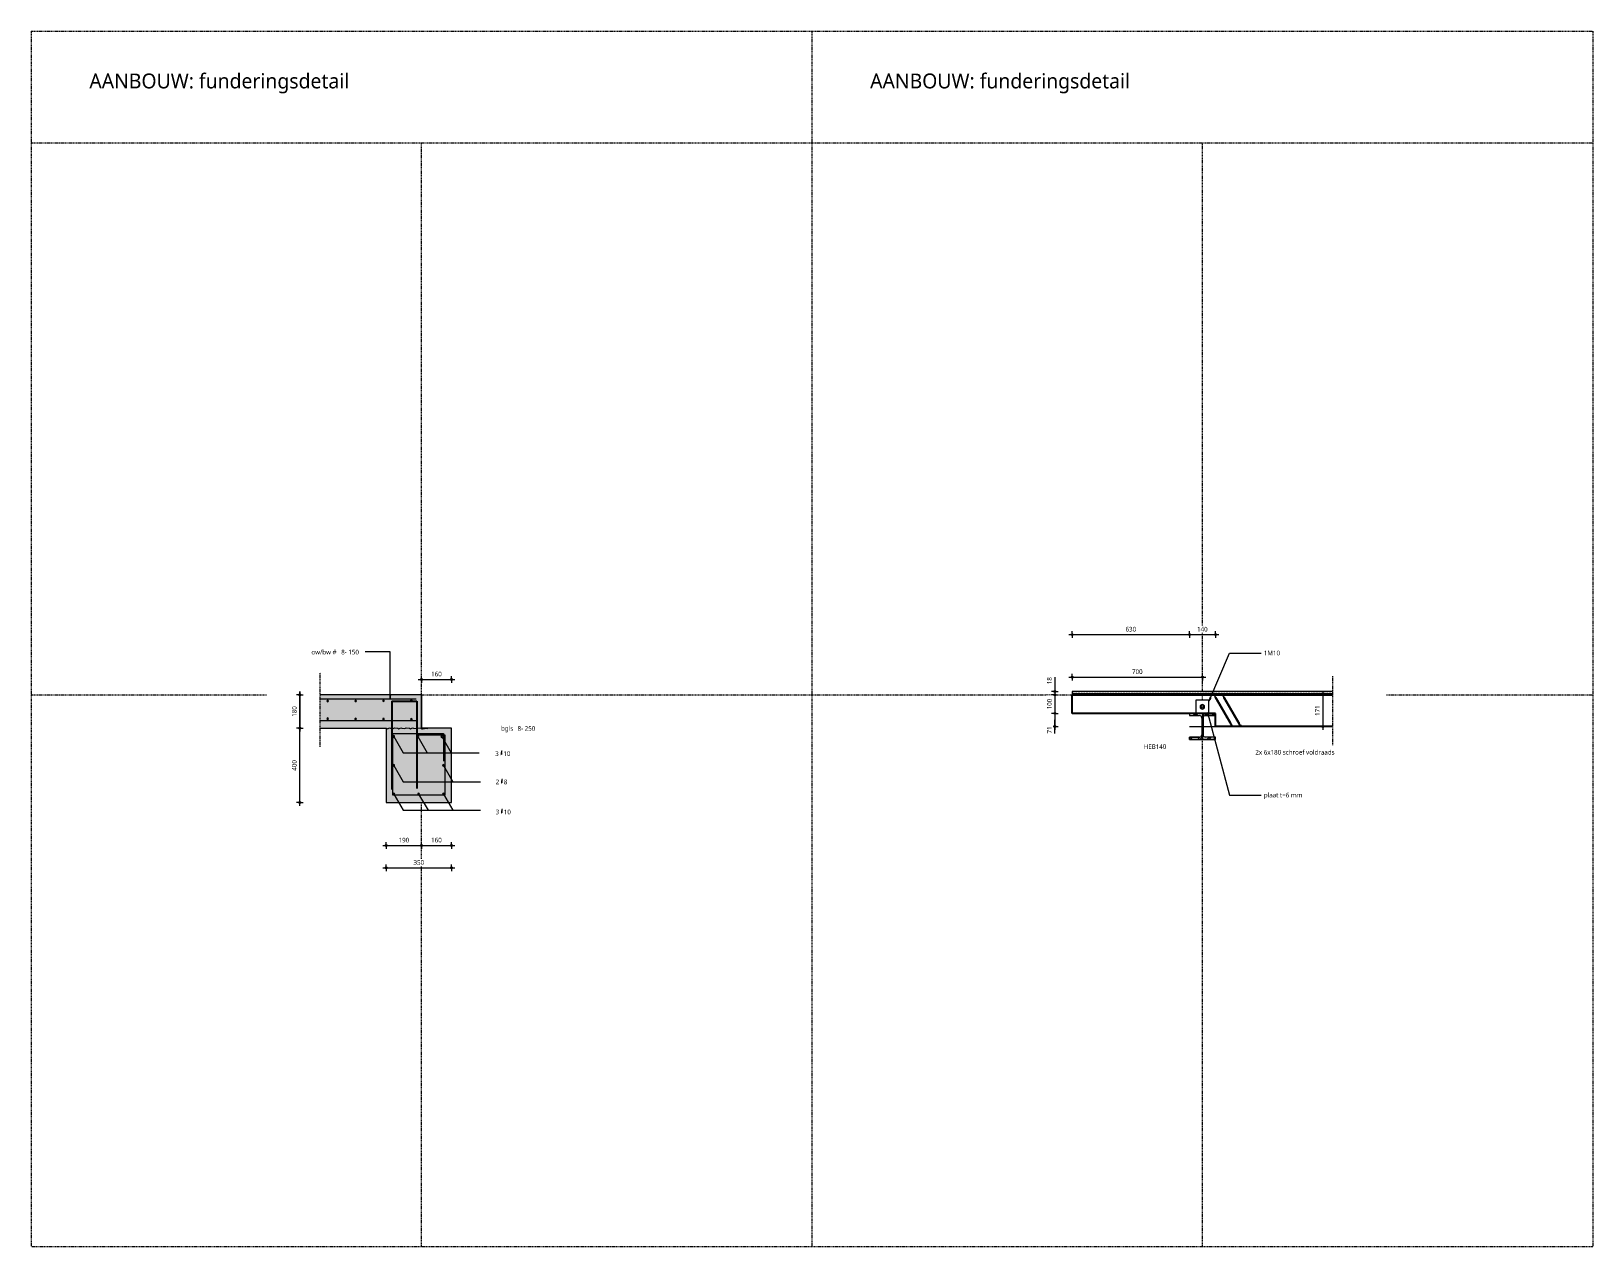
# Model space of a CAD drawing. Header units: millimetres. Extents: x -14163 to 55687, y -143 to 37302.
# Drawn here: x 47287 to 55687, y 7560 to 14100 of the extents above; entities that cross this region are included whole.
import ezdxf

# ---------------------------------------------------------------- set-up
doc = ezdxf.new("R2010")
doc.units = ezdxf.units.MM
doc.linetypes.add('MV_center', pattern=[15, 6, -3, 3, -3])
doc.linetypes.add('MV_hartlijn_staal', pattern=[6.6, 5, -0.8, 0, -0.8])
for name, color, linetype, lineweight in [('A-ANNO-DIMS', 211, 'Continuous', 13), ('A-ANNO-DIMS-10', 211, 'Continuous', 13), ('A-DETL', 90, 'Continuous', 13), ('A-DETL-GENF', 92, 'Continuous', 18), ('A-DETL-IDEN', 3, 'Continuous', 18), ('A-DETL-MEDM', 33, 'Continuous', 18), ('G-ANNO-TEXT', 231, 'Continuous', 13)]:
    doc.layers.add(name, color=color, linetype=linetype, lineweight=lineweight)
doc.styles.add('Segoe UI_3', font='segoeui.ttf', dxfattribs={"height": 25})
doc.styles.add('Segoe UI_5', font='segoeui.ttf', dxfattribs={"height": 80})
doc.dimstyles.new('2_5_mm_1', dxfattribs={"dimscale": 304.8, "dimtxt": 26.184099, "dimasz": 0.032808, "dimexe": 0.059055, "dimexo": 0.0625, "dimgap": 0.029528, "dimtad": 1, "dimdec": 0, "dimzin": 0, "dimdsep": 46, "dimtxsty": 'Segoe UI_3', "dimblk1": 'DOTBLANK', "dimblk2": 'DOTBLANK', "dimsah": 1, "dimcen": 0.09, "dimdle": 0.059055, "dimazin": 0, "dimtfac": 1, "dimtdec": 4, "dimtix": 1, "dimtmove": 1, "dimatfit": 3, "dimfxl": 0.059055, "dimfxlon": 1, "dimtvp": 1, "dimtfill": 1, "dimtolj": 1, "dimtzin": 0, "dimarcsym": 2})
doc.dimstyles.new('2_5_mm_2', dxfattribs={"dimscale": 304.8, "dimtxt": 26.184099, "dimasz": 0.032808, "dimexe": 0.059055, "dimexo": 0.0625, "dimgap": 0.029528, "dimtad": 1, "dimdec": 0, "dimzin": 0, "dimdsep": 46, "dimtxsty": 'Segoe UI_3', "dimblk1": 'DOTBLANK', "dimblk2": 'DOTBLANK', "dimsah": 1, "dimcen": 0.09, "dimdle": 0.059055, "dimazin": 0, "dimtfac": 1, "dimtdec": 4, "dimtix": 1, "dimtmove": 0, "dimatfit": 3, "dimfxl": 0.059055, "dimfxlon": 1, "dimtvp": 1, "dimtfill": 1, "dimtolj": 1, "dimtzin": 0, "dimarcsym": 2})

msp = doc.modelspace()

# ---------------------------------------------------------------- texts
at = {"layer": 'A-DETL-IDEN', "lineweight": 13, "insert": (53271.2, 10263.1), "char_height": 25, "width": 145.907, "attachment_point": 1, "style": 'Segoe UI_3', "bg_fill": 3, "box_fill_scale": 1.25, "bg_fill_color": 9, "bg_fill_true_color": 13158600, "bg_fill_transparency": 0}
msp.add_mtext('HEB140', dxfattribs=at)
at = {"layer": 'G-ANNO-TEXT', "color": 7, "attachment_point": 1}
for s, insert, char_height, width, style in [('AANBOUW: funderingsdetail', (47599.8, 13872.3), 80, 1754.092, 'Segoe UI_5'), ('AANBOUW: funderingsdetail', (51799.8, 13872.3), 80, 1754.092, 'Segoe UI_5'), ('1M10', (53917.5, 10767), 25, 108.228, 'Segoe UI_3'), ('2x 6x180 schroef voldraads ', (53871.9, 10233.1), 25, 519.494, 'Segoe UI_3'), ('plaat t=6 mm', (53917.5, 10002.7), 25, 257.342, 'Segoe UI_3')]:
    msp.add_mtext(s, dxfattribs=dict(at, insert=insert, char_height=char_height, width=width, style=style))

# ---------------------------------------------------------------- blocks, each defined once
blk = doc.blocks.new('28 beugels - rond 8-4424730-Details Constructie')
at = {"layer": 'A-DETL-MEDM'}
for p, q in [((0, 332.1), (272, 332.1)), ((0, 0), (0, 332.1)), ((130, 324.1), (280, 324.1)), ((272, 332.1), (272, 182.1)), ((280, 324.1), (280, 0)), ((280, 0), (0, 0))]:
    blk.add_line(p, q, dxfattribs=at)
blk = doc.blocks.new('28 reeks_staven - Type 1-4438408-Details Constructie')
at = {"layer": 'A-DETL-GENF'}
for points in [[(0, -5), (1.3, -4.8), (2.5, -4.3), (3.5, -3.5), (4.3, -2.5), (4.8, -1.3), (5, 0), (4.8, 1.3), (4.3, 2.5), (3.5, 3.5), (2.5, 4.3), (1.3, 4.8), (0, 5), (-1.3, 4.8), (-2.5, 4.3), (-3.5, 3.5), (-4.3, 2.5), (-4.8, 1.3), (-5, 0), (-4.8, -1.3), (-4.3, -2.5), (-3.5, -3.5), (-2.5, -4.3), (-1.3, -4.8)], [(133.2, -5), (134.5, -4.8), (135.7, -4.3), (136.7, -3.5), (137.5, -2.5), (138, -1.3), (138.2, 0), (138, 1.3), (137.5, 2.5), (136.7, 3.5), (135.7, 4.3), (134.5, 4.8), (133.2, 5), (131.9, 4.8), (130.7, 4.3), (129.7, 3.5), (128.9, 2.5), (128.4, 1.3), (128.2, 0), (128.4, -1.3), (128.9, -2.5), (129.7, -3.5), (130.7, -4.3), (131.9, -4.8)], [(266.4, -5), (267.7, -4.8), (268.9, -4.3), (269.9, -3.5), (270.7, -2.5), (271.2, -1.3), (271.4, 0), (271.2, 1.3), (270.7, 2.5), (269.9, 3.5), (268.9, 4.3), (267.7, 4.8), (266.4, 5), (265.1, 4.8), (263.9, 4.3), (262.9, 3.5), (262.1, 2.5), (261.6, 1.3), (261.4, 0), (261.6, -1.3), (262.1, -2.5), (262.9, -3.5), (263.9, -4.3), (265.1, -4.8)]]:
    blk.add_hatch(color=256, dxfattribs=at).paths.add_polyline_path(points)
for p, q in [((0, 0), (50.7, -87.8)), ((133.2, 0), (183.9, -87.8)), ((266.4, 0), (317.1, -87.8)), ((50.7, -87.8), (466.4, -87.8))]:
    blk.add_line(p, q, dxfattribs=at)
at = {"layer": 'A-DETL-MEDM'}
for centre, start, end in [((0, 0), 360, 180), ((0, 0), 180, 360), ((133.2, 0), 0, 180), ((133.2, 0), 180, 360), ((266.4, 0), 0, 180), ((266.4, 0), 180, 360)]:
    blk.add_arc(centre, 5, start, end, dxfattribs=at)
blk = doc.blocks.new('NLRS_28_DI_net - Type 1-5063355-Details Constructie')
at = {"layer": 'A-DETL-GENF'}
for points in [[(55, 42), (54, 41.9), (53, 41.5), (52.2, 40.8), (51.5, 40), (51.1, 39), (51, 38), (51.1, 37), (51.5, 36), (52.2, 35.2), (53, 34.5), (54, 34.1), (55, 34), (56, 34.1), (57, 34.5), (57.8, 35.2), (58.5, 36), (58.9, 37), (59, 38), (58.9, 39), (58.5, 40), (57.8, 40.8), (57, 41.5), (56, 41.9)], [(205, 43), (204, 42.9), (203, 42.5), (202.2, 41.8), (201.5, 41), (201.1, 40), (201, 39), (201.1, 38), (201.5, 37), (202.2, 36.2), (203, 35.5), (204, 35.1), (205, 35), (206, 35.1), (207, 35.5), (207.8, 36.2), (208.5, 37), (208.9, 38), (209, 39), (208.9, 40), (208.5, 41), (207.8, 41.8), (207, 42.5), (206, 42.9)], [(355, 44), (354, 43.9), (353, 43.5), (352.2, 42.8), (351.5, 42), (351.1, 41), (351, 40), (351.1, 39), (351.5, 38), (352.2, 37.2), (353, 36.5), (354, 36.1), (355, 36), (356, 36.1), (357, 36.5), (357.8, 37.2), (358.5, 38), (358.9, 39), (359, 40), (358.9, 41), (358.5, 42), (357.8, 42.8), (357, 43.5), (356, 43.9)], [(505, 45), (504, 44.9), (503, 44.5), (502.2, 43.8), (501.5, 43), (501.1, 42), (501, 41), (501.1, 40), (501.5, 39), (502.2, 38.2), (503, 37.5), (504, 37.1), (505, 37), (506, 37.1), (507, 37.5), (507.8, 38.2), (508.5, 39), (508.9, 40), (509, 41), (508.9, 42), (508.5, 43), (507.8, 43.8), (507, 44.5), (506, 44.9)]]:
    blk.add_hatch(color=256, dxfattribs=at).paths.add_polyline_path(points)
at = {"layer": 'A-DETL-MEDM'}
blk.add_line((30, 30), (545, 30), dxfattribs=at)
for centre, start, end in [((55, 38), 0, 180), ((55, 38), 180, 360), ((205, 39), 0, 180), ((205, 39), 180, 0), ((355, 40), 0, 180), ((355, 40), 180, 0), ((505, 41), 0, 180), ((505, 41), 180, 0)]:
    blk.add_arc(centre, 4, start, end, dxfattribs=at)
blk = doc.blocks.new('NLRS_28_DI_net - Type 1-5063345-Details Constructie')
at = {"layer": 'A-DETL-GENF'}
for points in [[(55, -34), (54, -34.1), (53, -34.5), (52.2, -35.2), (51.5, -36), (51.1, -37), (51, -38), (51.1, -39), (51.5, -40), (52.2, -40.8), (53, -41.5), (54, -41.9), (55, -42), (56, -41.9), (57, -41.5), (57.8, -40.8), (58.5, -40), (58.9, -39), (59, -38), (58.9, -37), (58.5, -36), (57.8, -35.2), (57, -34.5), (56, -34.1)], [(205, -35), (204, -35.1), (203, -35.5), (202.2, -36.2), (201.5, -37), (201.1, -38), (201, -39), (201.1, -40), (201.5, -41), (202.2, -41.8), (203, -42.5), (204, -42.9), (205, -43), (206, -42.9), (207, -42.5), (207.8, -41.8), (208.5, -41), (208.9, -40), (209, -39), (208.9, -38), (208.5, -37), (207.8, -36.2), (207, -35.5), (206, -35.1)], [(355, -36), (354, -36.1), (353, -36.5), (352.2, -37.2), (351.5, -38), (351.1, -39), (351, -40), (351.1, -41), (351.5, -42), (352.2, -42.8), (353, -43.5), (354, -43.9), (355, -44), (356, -43.9), (357, -43.5), (357.8, -42.8), (358.5, -42), (358.9, -41), (359, -40), (358.9, -39), (358.5, -38), (357.8, -37.2), (357, -36.5), (356, -36.1)], [(505, -37), (504, -37.1), (503, -37.5), (502.2, -38.2), (501.5, -39), (501.1, -40), (501, -41), (501.1, -42), (501.5, -43), (502.2, -43.8), (503, -44.5), (504, -44.9), (505, -45), (506, -44.9), (507, -44.5), (507.8, -43.8), (508.5, -43), (508.9, -42), (509, -41), (508.9, -40), (508.5, -39), (507.8, -38.2), (507, -37.5), (506, -37.1)]]:
    blk.add_hatch(color=256, dxfattribs=at).paths.add_polyline_path(points)
at = {"layer": 'A-DETL-MEDM'}
blk.add_line((30, -30), (545, -30), dxfattribs=at)
for centre, start, end in [((55, -38), 360, 180), ((55, -38), 180, 360), ((205, -39), 360, 180), ((205, -39), 180, 360), ((355, -40), 360, 180), ((355, -40), 180, 360), ((505, -41), 0, 180), ((505, -41), 180, 360)]:
    blk.add_arc(centre, 4, start, end, dxfattribs=at)
blk = doc.blocks.new('28 reeks_staven - Type 1-4440450-Details Constructie')
at = {"layer": 'A-DETL-GENF'}
for points in [[(0, -4), (1, -3.9), (2, -3.5), (2.8, -2.8), (3.5, -2), (3.9, -1), (4, 0), (3.9, 1), (3.5, 2), (2.8, 2.8), (2, 3.5), (1, 3.9), (0, 4), (-1, 3.9), (-2, 3.5), (-2.8, 2.8), (-3.5, 2), (-3.9, 1), (-4, 0), (-3.9, -1), (-3.5, -2), (-2.8, -2.8), (-2, -3.5), (-1, -3.9)], [(266.4, -4), (267.4, -3.9), (268.4, -3.5), (269.2, -2.8), (269.9, -2), (270.3, -1), (270.4, 0), (270.3, 1), (269.9, 2), (269.2, 2.8), (268.4, 3.5), (267.4, 3.9), (266.4, 4), (265.4, 3.9), (264.4, 3.5), (263.6, 2.8), (262.9, 2), (262.5, 1), (262.4, 0), (262.5, -1), (262.9, -2), (263.6, -2.8), (264.4, -3.5), (265.4, -3.9)]]:
    blk.add_hatch(color=256, dxfattribs=at).paths.add_polyline_path(points)
for p, q in [((0, 0), (50.7, -87.8)), ((266.4, 0), (317.1, -87.8)), ((50.7, -87.8), (466.4, -87.8))]:
    blk.add_line(p, q, dxfattribs=at)
at = {"layer": 'A-DETL-MEDM'}
for centre, start, end in [((0, 0), 0, 180), ((266.4, 0), 0, 180), ((266.4, 0), 180, 360), ((0, 0), 180, 360)]:
    blk.add_arc(centre, 4, start, end, dxfattribs=at)
blk = doc.blocks.new('28 reeks_staven - Type 1-4440478-Details Constructie')
at = {"layer": 'A-DETL-GENF'}
for points in [[(0, -5), (1.3, -4.8), (2.5, -4.3), (3.5, -3.5), (4.3, -2.5), (4.8, -1.3), (5, 0), (4.8, 1.3), (4.3, 2.5), (3.5, 3.5), (2.5, 4.3), (1.3, 4.8), (0, 5), (-1.3, 4.8), (-2.5, 4.3), (-3.5, 3.5), (-4.3, 2.5), (-4.8, 1.3), (-5, 0), (-4.8, -1.3), (-4.3, -2.5), (-3.5, -3.5), (-2.5, -4.3), (-1.3, -4.8)], [(129.4, -5), (130.7, -4.8), (131.9, -4.3), (132.9, -3.5), (133.7, -2.5), (134.2, -1.3), (134.4, 0), (134.2, 1.3), (133.7, 2.5), (132.9, 3.5), (131.9, 4.3), (130.7, 4.8), (129.4, 5), (128.1, 4.8), (126.9, 4.3), (125.8, 3.5), (125.1, 2.5), (124.6, 1.3), (124.4, 0), (124.6, -1.3), (125.1, -2.5), (125.8, -3.5), (126.9, -4.3), (128.1, -4.8)], [(258.8, -5), (260.1, -4.8), (261.3, -4.3), (262.3, -3.5), (263.1, -2.5), (263.6, -1.3), (263.8, 0), (263.6, 1.3), (263.1, 2.5), (262.3, 3.5), (261.3, 4.3), (260.1, 4.8), (258.8, 5), (257.5, 4.8), (256.3, 4.3), (255.2, 3.5), (254.4, 2.5), (253.9, 1.3), (253.8, 0), (253.9, -1.3), (254.4, -2.5), (255.2, -3.5), (256.3, -4.3), (257.5, -4.8)]]:
    blk.add_hatch(color=256, dxfattribs=at).paths.add_polyline_path(points)
for p, q in [((0, 0), (50.7, -87.8)), ((129.4, 0), (180, -87.8)), ((258.8, 0), (309.4, -87.8)), ((50.7, -87.8), (458.8, -87.8))]:
    blk.add_line(p, q, dxfattribs=at)
at = {"layer": 'A-DETL-MEDM'}
for centre, start, end in [((0, 0), 0, 180), ((129.4, 0), 0, 180), ((258.8, 0), 0, 180), ((258.8, 0), 180, 360), ((0, 0), 180, 360), ((129.4, 0), 180, 360)]:
    blk.add_arc(centre, 5, start, end, dxfattribs=at)
blk = doc.blocks.new('NLRS_00_DI_maskeer - Type 1-4234382-Details Constructie')
at = {"layer": 'A-DETL-GENF', "linetype": 'MV_center'}
blk.add_line((300, 0), (-100, 0), dxfattribs=at)
blk = doc.blocks.new('28_TAG_DI_wapening - 2_5 omschrijving_diameter_hoh-3658684-Details Constructie')
at = {"layer": 'A-DETL-IDEN'}
for p, q in [((-3.63, -1.31), (-2.23, 1.39)), ((-2.06, 0.84), (-2.97, 0.84)), ((-1.87, 1.21), (-2.78, 1.21))]:
    blk.add_line(p, q, dxfattribs=at)
blk.add_circle((-3.06, -0.22), 0.483, dxfattribs=at)
blk = doc.blocks.new('28_TAG_DI_wapening - 2_5 aantal_diameter-3658683-Details Constructie')
at = {"layer": 'A-DETL-IDEN'}
for p, q in [((-3.63, -1.31), (-2.23, 1.39)), ((-2.06, 0.84), (-2.97, 0.84)), ((-1.87, 1.21), (-2.78, 1.21))]:
    blk.add_line(p, q, dxfattribs=at)
blk.add_circle((-3.06, -0.22), 0.483, dxfattribs=at)
blk = doc.blocks.new('DIMBLOCK372-Details Constructie')
at = {"layer": 'A-ANNO-DIMS-10'}
for p, q in [((48731.1, 10349.9), (48713.1, 10349.9)), ((48731.1, 9931.9), (48731.1, 10349.9)), ((48731.1, 10349.9), (48749.1, 10349.9)), ((48731.1, 9949.9), (48713.1, 9949.9)), ((48731.1, 9949.9), (48749.1, 9949.9))]:
    blk.add_line(p, q, dxfattribs=at)
for centre in [(48731.1, 10349.9), (48731.1, 9949.9)]:
    blk.add_circle(centre, 5, dxfattribs=at)
at = {"layer": 'A-ANNO-DIMS-10', "color": 0, "insert": (48689.5, 10121.3), "char_height": 25, "width": 68.555, "attachment_point": 1, "rotation": 90, "line_spacing_factor": 1.142579, "style": 'Segoe UI_3', "bg_fill": 3, "box_fill_scale": 1.25, "bg_fill_color": 9, "bg_fill_true_color": 13158600, "bg_fill_transparency": 0}
blk.add_mtext('400', dxfattribs=at)
blk = doc.blocks.new('_DotBlank')
at = {"color": 0, "linetype": 'ByBlock', "lineweight": -2}
blk.add_line((-0.5, 0), (-1, 0), dxfattribs=at)
blk.add_circle((0, 0), 0.5, dxfattribs=at)
blk = doc.blocks.new('DIMBLOCK373-Details Constructie')
at = {"layer": 'A-ANNO-DIMS-10'}
for p, q in [((48731.1, 10529.9), (48713.1, 10529.9)), ((48731.1, 10349.9), (48731.1, 10547.9)), ((48731.1, 10529.9), (48749.1, 10529.9)), ((48731.1, 10349.9), (48713.1, 10349.9)), ((48731.1, 10349.9), (48749.1, 10349.9))]:
    blk.add_line(p, q, dxfattribs=at)
for centre in [(48731.1, 10529.9), (48731.1, 10349.9)]:
    blk.add_circle(centre, 5, dxfattribs=at)
at = {"layer": 'A-ANNO-DIMS-10', "color": 0, "insert": (48689.5, 10411.3), "char_height": 25, "width": 68.555, "attachment_point": 1, "rotation": 90, "line_spacing_factor": 1.142579, "style": 'Segoe UI_3', "bg_fill": 3, "box_fill_scale": 1.25, "bg_fill_color": 9, "bg_fill_true_color": 13158600, "bg_fill_transparency": 0}
blk.add_mtext('180', dxfattribs=at)
blk = doc.blocks.new('DIMBLOCK374-Details Constructie')
at = {"layer": 'A-ANNO-DIMS-10'}
for p, q in [((49179, 9598.9), (49565, 9598.9)), ((49197, 9598.9), (49197, 9616.9)), ((49197, 9598.9), (49197, 9580.9)), ((49547, 9598.9), (49547, 9616.9)), ((49547, 9598.9), (49547, 9580.9))]:
    blk.add_line(p, q, dxfattribs=at)
for centre in [(49197, 9598.9), (49547, 9598.9)]:
    blk.add_circle(centre, 5, dxfattribs=at)
at = {"layer": 'A-ANNO-DIMS-10', "color": 0, "insert": (49343.4, 9640.5), "char_height": 25, "width": 68.555, "attachment_point": 1, "line_spacing_factor": 1.142579, "style": 'Segoe UI_3', "bg_fill": 3, "box_fill_scale": 1.25, "bg_fill_color": 9, "bg_fill_true_color": 13158600, "bg_fill_transparency": 0}
blk.add_mtext('350', dxfattribs=at)
blk = doc.blocks.new('DIMBLOCK375-Details Constructie')
at = {"layer": 'A-ANNO-DIMS-10'}
for p, q in [((49369, 10612.4), (49565, 10612.4)), ((49387, 10612.4), (49387, 10630.4)), ((49387, 10612.4), (49387, 10594.4)), ((49547, 10612.4), (49547, 10630.4)), ((49547, 10612.4), (49547, 10594.4))]:
    blk.add_line(p, q, dxfattribs=at)
for centre in [(49387, 10612.4), (49547, 10612.4)]:
    blk.add_circle(centre, 5, dxfattribs=at)
at = {"layer": 'A-ANNO-DIMS-10', "color": 0, "insert": (49438.4, 10654), "char_height": 25, "width": 68.555, "attachment_point": 1, "line_spacing_factor": 1.142579, "style": 'Segoe UI_3', "bg_fill": 3, "box_fill_scale": 1.25, "bg_fill_color": 9, "bg_fill_true_color": 13158600, "bg_fill_transparency": 0}
blk.add_mtext('160', dxfattribs=at)
blk = doc.blocks.new('DIMBLOCK376-Details Constructie')
at = {"layer": 'A-ANNO-DIMS-10'}
for p, q in [((48731.1, 10529.9), (48713.1, 10529.9)), ((48731.1, 10547.9), (48731.1, 10331.9)), ((48731.1, 10529.9), (48749.1, 10529.9)), ((48731.1, 10349.9), (48713.1, 10349.9)), ((48731.1, 10349.9), (48749.1, 10349.9))]:
    blk.add_line(p, q, dxfattribs=at)
for centre in [(48731.1, 10529.9), (48731.1, 10349.9)]:
    blk.add_circle(centre, 5, dxfattribs=at)
at = {"layer": 'A-ANNO-DIMS-10', "color": 0, "insert": (48689.5, 10411.3), "char_height": 25, "width": 68.555, "attachment_point": 1, "rotation": 90, "line_spacing_factor": 1.142579, "style": 'Segoe UI_3', "bg_fill": 3, "box_fill_scale": 1.25, "bg_fill_color": 9, "bg_fill_true_color": 13158600, "bg_fill_transparency": 0}
blk.add_mtext('180', dxfattribs=at)
blk = doc.blocks.new('DIMBLOCK377-Details Constructie')
at = {"layer": 'A-ANNO-DIMS-10'}
for p, q in [((49179, 9718.9), (49387, 9718.9)), ((49197, 9718.9), (49197, 9736.9)), ((49197, 9718.9), (49197, 9700.9)), ((49387, 9718.9), (49387, 9736.9)), ((49387, 9718.9), (49387, 9700.9))]:
    blk.add_line(p, q, dxfattribs=at)
for centre in [(49197, 9718.9), (49387, 9718.9)]:
    blk.add_circle(centre, 5, dxfattribs=at)
at = {"layer": 'A-ANNO-DIMS-10', "color": 0, "insert": (49263.4, 9760.5), "char_height": 25, "width": 68.555, "attachment_point": 1, "line_spacing_factor": 1.142579, "style": 'Segoe UI_3', "bg_fill": 3, "box_fill_scale": 1.25, "bg_fill_color": 9, "bg_fill_true_color": 13158600, "bg_fill_transparency": 0}
blk.add_mtext('190', dxfattribs=at)
blk = doc.blocks.new('DIMBLOCK378-Details Constructie')
at = {"layer": 'A-ANNO-DIMS-10'}
for p, q in [((49387, 9718.9), (49387, 9736.9)), ((49387, 9718.9), (49565, 9718.9)), ((49387, 9718.9), (49387, 9700.9)), ((49547, 9718.9), (49547, 9736.9)), ((49547, 9718.9), (49547, 9700.9))]:
    blk.add_line(p, q, dxfattribs=at)
for centre in [(49387, 9718.9), (49547, 9718.9)]:
    blk.add_circle(centre, 5, dxfattribs=at)
at = {"layer": 'A-ANNO-DIMS-10', "color": 0, "insert": (49438.4, 9760.5), "char_height": 25, "width": 68.555, "attachment_point": 1, "line_spacing_factor": 1.142579, "style": 'Segoe UI_3', "bg_fill": 3, "box_fill_scale": 1.25, "bg_fill_color": 9, "bg_fill_true_color": 13158600, "bg_fill_transparency": 0}
blk.add_mtext('160', dxfattribs=at)
blk = doc.blocks.new('28 Staalprofielen- IPE_HEA_HEB 2d - HEB140-3530668-Details Constructie')
at = {"layer": 'A-DETL-GENF', "lineweight": 13}
h = blk.add_hatch(dxfattribs=at)
h.set_pattern_fill('FP_263', color=256, style=0, pattern_type=2)
h.set_pattern_definition([(45, (-53587.01, -10359.864), (-25.144717, 25.144717), []), (45, (-53587.01, -10321.764), (-25.144717, 25.144717), [])])
h.paths.add_polyline_path([(-70, -70), (70, -70), (70, -58), (15.5, -58), (12.4, -57.6), (9.5, -56.4), (7, -54.5), (5.1, -52), (3.9, -49.1), (3.5, -46), (3.5, 46), (3.9, 49.1), (5.1, 52), (7, 54.5), (9.5, 56.4), (12.4, 57.6), (15.5, 58), (70, 58), (70, 70), (-70, 70), (-70, 58), (-15.5, 58), (-12.4, 57.6), (-9.5, 56.4), (-7, 54.5), (-5.1, 52), (-3.9, 49.1), (-3.5, 46), (-3.5, -46), (-3.9, -49.1), (-5.1, -52), (-7, -54.5), (-9.5, -56.4), (-12.4, -57.6), (-15.5, -58), (-70, -58)])
at = {"layer": 'A-DETL-GENF'}
for p, q in [((70, 70), (-70, 70)), ((-70, 70), (-70, 58)), ((70, 70), (-70, 70)), ((-70, 70), (-70, 58)), ((-70, 58), (-15.5, 58)), ((-70, 58), (-15.5, 58)), ((-70, 0), (70, 0)), ((-3.5, 46), (-3.5, -46)), ((-3.5, 46), (-3.5, -46)), ((3.5, -46), (3.5, 46)), ((3.5, 46), (3.5, -46)), ((15.5, 58), (70, 58)), ((70, 58), (15.5, 58)), ((70, 58), (70, 70)), ((70, 70), (70, 58)), ((-15.5, -58), (-70, -58)), ((-70, -58), (-70, -70)), ((-70, -70), (-70, -58)), ((-70, -58), (-15.5, -58)), ((-70, -70), (70, -70)), ((70, -70), (-70, -70)), ((70, -58), (15.5, -58)), ((70, -58), (15.5, -58)), ((70, -70), (70, -58)), ((70, -70), (70, -58))]:
    blk.add_line(p, q, dxfattribs=at)
at = {"layer": 'A-DETL-GENF', "linetype": 'MV_hartlijn_staal', "lineweight": 13}
blk.add_line((0, 75), (0, -70), dxfattribs=at)
at = {"layer": 'A-DETL-GENF'}
for centre, start, end in [((-15.5, 46), 0, 90), ((-15.5, 46), 360, 90), ((15.5, 46), 90, 180), ((15.5, 46), 90, 180), ((-15.5, -46), 270, 0), ((-15.5, -46), 270, 0), ((15.5, -46), 180, 270), ((15.5, -46), 180, 270)]:
    blk.add_arc(centre, 12, start, end, dxfattribs=at)
blk = doc.blocks.new('28 schroeven 2D - Verzonken schroef 6_0x180-4277858-Details Constructie')
at = {"layer": 'A-DETL-GENF', "lineweight": 5}
for p, q in [((-5.4, 0), (5.4, 0)), ((-2.5, -2.4), (-5.4, 0)), ((5.4, 0), (2.5, -2.4)), ((-5, -0.3), (5, -0.3)), ((3, -9.2), (-3, -10.6)), ((-3, -10.6), (-2.3, -10)), ((3, -11.3), (-3, -12.7)), ((-3, -12.7), (-2.3, -12.1)), ((3, -13.4), (-3, -14.8)), ((-3, -14.8), (-2.3, -14.2)), ((3, -15.5), (-3, -16.9)), ((-3, -16.9), (-2.3, -16.2)), ((3, -17.6), (-3, -19)), ((-3, -19), (-2.3, -18.3)), ((3, -19.6), (-3, -21)), ((-3, -21), (-2.3, -20.4)), ((3, -21.7), (-3, -23.1)), ((-3, -23.1), (-2.3, -22.5)), ((3, -23.8), (-3, -25.2)), ((-3, -25.2), (-2.3, -24.6)), ((3, -25.9), (-3, -27.3)), ((-3, -27.3), (-2.3, -26.6)), ((3, -28), (-3, -29.4)), ((-3, -29.4), (-2.3, -28.7)), ((3, -30), (-3, -31.4)), ((-3, -31.4), (-2.3, -30.8)), ((3, -32.1), (-3, -33.5)), ((-3, -33.5), (-2.3, -32.9)), ((3, -34.2), (-3, -35.6)), ((-3, -35.6), (-2.3, -34.9)), ((3, -36.3), (-3, -37.7)), ((-3, -37.7), (-2.3, -37)), ((3, -38.4), (-3, -39.7)), ((-3, -39.7), (-2.3, -39.1)), ((3, -40.4), (-3, -41.8)), ((-3, -41.8), (-2.3, -41.2)), ((3, -42.5), (-3, -43.9)), ((-3, -43.9), (-2.3, -43.3)), ((3, -44.6), (-3, -46)), ((-3, -46), (-2.3, -45.3)), ((3, -46.7), (-3, -48.1)), ((-3, -48.1), (-2.3, -47.4)), ((3, -48.7), (-3, -50.1)), ((-3, -50.1), (-2.3, -49.5)), ((3, -50.8), (-3, -52.2)), ((-3, -52.2), (-2.3, -51.6)), ((3, -52.9), (-3, -54.3)), ((-3, -54.3), (-2.3, -53.7)), ((3, -55), (-3, -56.4)), ((-3, -56.4), (-2.3, -55.7)), ((3, -57.1), (-3, -58.5)), ((-3, -58.5), (-2.3, -57.8)), ((3, -59.1), (-3, -60.5)), ((-3, -60.5), (-2.3, -59.9)), ((3, -61.2), (-3, -62.6)), ((-3, -62.6), (-2.3, -62)), ((3, -63.3), (-3, -64.7)), ((-3, -64.7), (-2.3, -64.1)), ((3, -65.4), (-3, -66.8)), ((-3, -66.8), (-2.3, -66.1)), ((3, -67.5), (-3, -68.9)), ((-3, -68.9), (-2.3, -68.2)), ((3, -69.5), (-3, -70.9)), ((-3, -70.9), (-2.3, -70.3)), ((3, -71.6), (-3, -73)), ((-3, -73), (-2.3, -72.4)), ((3, -73.7), (-3, -75.1)), ((-3, -75.1), (-2.3, -74.5)), ((3, -75.8), (-3, -77.2)), ((-3, -77.2), (-2.3, -76.5)), ((3, -77.9), (-3, -79.3)), ((-3, -79.3), (-2.3, -78.6)), ((3, -79.9), (-3, -81.3)), ((-3, -81.3), (-2.3, -80.7)), ((3, -82), (-3, -83.4)), ((-3, -83.4), (-2.3, -82.8)), ((-2, -4), (2, -3.3)), ((-2, -3.6), (-2, -175)), ((2, -175), (2, -3.6)), ((2.3, -9.9), (3, -9.2)), ((2.3, -12), (3, -11.3)), ((2.3, -14), (3, -13.4)), ((2.3, -16.1), (3, -15.5)), ((2.3, -18.2), (3, -17.6)), ((2.3, -20.3), (3, -19.6)), ((2.3, -22.4), (3, -21.7)), ((2.3, -24.4), (3, -23.8)), ((2.3, -26.5), (3, -25.9)), ((2.3, -28.6), (3, -28)), ((2.3, -30.7), (3, -30)), ((2.3, -32.8), (3, -32.1)), ((2.3, -34.8), (3, -34.2)), ((2.3, -36.9), (3, -36.3)), ((2.3, -39), (3, -38.4)), ((2.3, -41.1), (3, -40.4)), ((2.3, -43.1), (3, -42.5)), ((2.3, -45.2), (3, -44.6)), ((2.3, -47.3), (3, -46.7)), ((2.3, -49.4), (3, -48.7)), ((2.3, -51.5), (3, -50.8)), ((2.3, -53.5), (3, -52.9)), ((2.3, -55.6), (3, -55)), ((2.3, -57.7), (3, -57.1)), ((2.3, -59.8), (3, -59.1)), ((2.3, -61.9), (3, -61.2)), ((2.3, -63.9), (3, -63.3)), ((2.3, -66), (3, -65.4)), ((2.3, -68.1), (3, -67.5)), ((2.3, -70.2), (3, -69.5)), ((2.3, -72.3), (3, -71.6)), ((2.3, -74.3), (3, -73.7)), ((2.3, -76.4), (3, -75.8)), ((2.3, -78.5), (3, -77.9)), ((2.3, -80.6), (3, -79.9)), ((2.3, -82.7), (3, -82)), ((3, -84.1), (-3, -85.5)), ((-3, -85.5), (-2.3, -84.8)), ((3, -86.2), (-3, -87.6)), ((-3, -87.6), (-2.3, -86.9)), ((3, -88.3), (-3, -89.6)), ((-3, -89.6), (-2.3, -89)), ((3, -90.3), (-3, -91.7)), ((-3, -91.7), (-2.3, -91.1)), ((3, -92.4), (-3, -93.8)), ((-3, -93.8), (-2.3, -93.2)), ((3, -94.5), (-3, -95.9)), ((-3, -95.9), (-2.3, -95.2)), ((3, -96.6), (-3, -98)), ((-3, -98), (-2.3, -97.3)), ((3, -98.6), (-3, -100)), ((-3, -100), (-2.3, -99.4)), ((3, -100.7), (-3, -102.1)), ((-3, -102.1), (-2.3, -101.5)), ((3, -102.8), (-3, -104.2)), ((-3, -104.2), (-2.3, -103.6)), ((3, -104.9), (-3, -106.3)), ((-3, -106.3), (-2.3, -105.6)), ((3, -107), (-3, -108.4)), ((-3, -108.4), (-2.3, -107.7)), ((3, -109), (-3, -110.4)), ((-3, -110.4), (-2.3, -109.8)), ((3, -111.1), (-3, -112.5)), ((-3, -112.5), (-2.3, -111.9)), ((3, -113.2), (-3, -114.6)), ((-3, -114.6), (-2.3, -114)), ((3, -115.3), (-3, -116.7)), ((-3, -116.7), (-2.3, -116)), ((3, -117.4), (-3, -118.8)), ((-3, -118.8), (-2.3, -118.1)), ((3, -119.4), (-3, -120.8)), ((-3, -120.8), (-2.3, -120.2)), ((3, -121.5), (-3, -122.9)), ((-3, -122.9), (-2.3, -122.3)), ((3, -123.6), (-3, -125)), ((-3, -125), (-2.3, -124.4)), ((3, -125.7), (-3, -127.1)), ((-3, -127.1), (-2.3, -126.4)), ((3, -127.8), (-3, -129.2)), ((-3, -129.2), (-2.3, -128.5)), ((3, -129.8), (-3, -131.2)), ((-3, -131.2), (-2.3, -130.6)), ((3, -131.9), (-3, -133.3)), ((-3, -133.3), (-2.3, -132.7)), ((3, -134), (-3, -135.4)), ((-3, -135.4), (-2.3, -134.7)), ((3, -136.1), (-3, -137.5)), ((-3, -137.5), (-2.3, -136.8)), ((3, -138.2), (-3, -139.5)), ((-3, -139.5), (-2.3, -138.9)), ((3, -140.2), (-3, -141.6)), ((-3, -141.6), (-2.3, -141)), ((3, -142.3), (-3, -143.7)), ((-3, -143.7), (-2.3, -143.1)), ((3, -144.4), (-3, -145.8)), ((-3, -145.8), (-2.3, -145.1)), ((3, -146.5), (-3, -147.9)), ((-3, -147.9), (-2.3, -147.2)), ((3, -148.5), (-3, -149.9)), ((-3, -149.9), (-2.3, -149.3)), ((3, -150.6), (-3, -152)), ((-3, -152), (-2.3, -151.4)), ((3, -152.7), (-3, -154.1)), ((-3, -154.1), (-2.3, -153.5)), ((3, -154.8), (-3, -156.2)), ((-3, -156.2), (-2.3, -155.5)), ((3, -156.9), (-3, -158.3)), ((-3, -158.3), (-2.3, -157.6)), ((3, -158.9), (-3, -160.3)), ((-3, -160.3), (-2.3, -159.7)), ((3, -161), (-3, -162.4)), ((-3, -162.4), (-2.3, -161.8)), ((3, -163.1), (-3, -164.5)), ((-3, -164.5), (-2.3, -163.9)), ((3, -165.2), (-3, -166.6)), ((-3, -166.6), (-2.3, -165.9)), ((3, -167.3), (-3, -168.7)), ((2.3, -84.7), (3, -84.1)), ((2.3, -86.8), (3, -86.2)), ((2.3, -88.9), (3, -88.3)), ((2.3, -91), (3, -90.3)), ((2.3, -93), (3, -92.4)), ((2.3, -95.1), (3, -94.5)), ((2.3, -97.2), (3, -96.6)), ((2.3, -99.3), (3, -98.6)), ((2.3, -101.4), (3, -100.7)), ((2.3, -103.4), (3, -102.8)), ((2.3, -105.5), (3, -104.9)), ((2.3, -107.6), (3, -107)), ((2.3, -109.7), (3, -109)), ((2.3, -111.8), (3, -111.1)), ((2.3, -113.8), (3, -113.2)), ((2.3, -115.9), (3, -115.3)), ((2.3, -118), (3, -117.4)), ((2.3, -120.1), (3, -119.4)), ((2.3, -122.2), (3, -121.5)), ((2.3, -124.2), (3, -123.6)), ((2.3, -126.3), (3, -125.7)), ((2.3, -128.4), (3, -127.8)), ((2.3, -130.5), (3, -129.8)), ((2.3, -132.6), (3, -131.9)), ((2.3, -134.6), (3, -134)), ((2.3, -136.7), (3, -136.1)), ((2.3, -138.8), (3, -138.2)), ((2.3, -140.9), (3, -140.2)), ((2.3, -142.9), (3, -142.3)), ((2.3, -145), (3, -144.4)), ((2.3, -147.1), (3, -146.5)), ((2.3, -149.2), (3, -148.5)), ((2.3, -151.3), (3, -150.6)), ((2.3, -153.3), (3, -152.7)), ((2.3, -155.4), (3, -154.8)), ((2.3, -157.5), (3, -156.9)), ((2.3, -159.6), (3, -158.9)), ((2.3, -161.7), (3, -161)), ((2.3, -163.7), (3, -163.1)), ((2.3, -165.8), (3, -165.2)), ((2.3, -167.9), (3, -167.3)), ((-3, -168.7), (-2.3, -168)), ((3, -169.3), (-3, -170.7)), ((-3, -170.7), (-2.3, -170.1)), ((3, -171.4), (-3, -172.8)), ((-3, -172.8), (-2.3, -172.2)), ((3, -173.5), (-3, -174.9)), ((-3, -174.9), (-2.3, -174.3)), ((2.3, -175.6), (-2.3, -176.7)), ((-2.3, -176.7), (-1.5, -176)), ((-2, -175), (0, -180)), ((1.5, -178), (-1.5, -178.7)), ((-1.5, -178.7), (-0.8, -178.1)), ((0, -180), (2, -175)), ((0.8, -178.6), (1.5, -178)), ((1.5, -176.2), (2.3, -175.6)), ((2.3, -170), (3, -169.3)), ((2.3, -172.1), (3, -171.4)), ((2.3, -174.1), (3, -173.5))]:
    blk.add_line(p, q, dxfattribs=at)
at = {"layer": 'A-DETL-GENF'}
for p, q in [((-2, -3.6), (-2, 0)), ((2, -3.6), (2, 0))]:
    blk.add_line(p, q, dxfattribs=at)
at = {"layer": 'A-DETL-GENF', "linetype": 'MV_hartlijn_staal', "lineweight": 13}
blk.add_line((0, 9.1), (0, -185.9), dxfattribs=at)
at = {"layer": 'A-DETL-GENF', "lineweight": 5}
for centre, start, end in [((-3.5, -3.6), 360, 50), ((3.5, -3.6), 130, 180)]:
    blk.add_arc(centre, 1.5, start, end, dxfattribs=at)
for points in [[(-3, -10.6), (-2.2, -11), (2.3, -9.9)], [(-3, -12.7), (-2.2, -13.1), (2.3, -12)], [(-3, -14.8), (-2.2, -15.1), (2.3, -14)], [(-3, -16.9), (-2.2, -17.2), (2.3, -16.1)], [(-3, -19), (-2.2, -19.3), (2.3, -18.2)], [(-3, -21), (-2.2, -21.4), (2.3, -20.3)], [(-3, -23.1), (-2.2, -23.5), (2.3, -22.4)], [(-3, -25.2), (-2.2, -25.5), (2.3, -24.4)], [(-3, -27.3), (-2.2, -27.6), (2.3, -26.5)], [(-3, -29.4), (-2.2, -29.7), (2.3, -28.6)], [(-3, -31.4), (-2.2, -31.8), (2.3, -30.7)], [(-3, -33.5), (-2.2, -33.9), (2.3, -32.8)], [(-3, -35.6), (-2.2, -35.9), (2.3, -34.8)], [(-3, -37.7), (-2.2, -38), (2.3, -36.9)], [(-3, -39.7), (-2.2, -40.1), (2.3, -39)], [(-3, -41.8), (-2.2, -42.2), (2.3, -41.1)], [(-3, -43.9), (-2.2, -44.3), (2.3, -43.1)], [(-3, -46), (-2.2, -46.3), (2.3, -45.2)], [(-3, -48.1), (-2.2, -48.4), (2.3, -47.3)], [(-3, -50.1), (-2.2, -50.5), (2.3, -49.4)], [(-3, -52.2), (-2.2, -52.6), (2.3, -51.5)], [(-3, -54.3), (-2.2, -54.6), (2.3, -53.5)], [(-3, -56.4), (-2.2, -56.7), (2.3, -55.6)], [(-3, -58.5), (-2.2, -58.8), (2.3, -57.7)], [(-3, -60.5), (-2.2, -60.9), (2.3, -59.8)], [(-3, -62.6), (-2.2, -63), (2.3, -61.9)], [(-3, -64.7), (-2.2, -65), (2.3, -63.9)], [(-3, -66.8), (-2.2, -67.1), (2.3, -66)], [(-3, -68.9), (-2.2, -69.2), (2.3, -68.1)], [(-3, -70.9), (-2.2, -71.3), (2.3, -70.2)], [(-3, -73), (-2.2, -73.4), (2.3, -72.3)], [(-3, -75.1), (-2.2, -75.4), (2.3, -74.3)], [(-3, -77.2), (-2.2, -77.5), (2.3, -76.4)], [(-3, -79.3), (-2.2, -79.6), (2.3, -78.5)], [(-3, -81.3), (-2.2, -81.7), (2.3, -80.6)], [(-3, -83.4), (-2.2, -83.8), (2.3, -82.7)], [(-2.3, -10), (2.7, -8.9), (3, -9.2)], [(-2.3, -12.1), (2.7, -11), (3, -11.3)], [(-2.3, -14.2), (2.7, -13.1), (3, -13.4)], [(-2.3, -16.2), (2.7, -15.1), (3, -15.5)], [(-2.3, -18.3), (2.7, -17.2), (3, -17.6)], [(-2.3, -20.4), (2.7, -19.3), (3, -19.6)], [(-2.3, -22.5), (2.7, -21.4), (3, -21.7)], [(-2.3, -24.6), (2.7, -23.5), (3, -23.8)], [(-2.3, -26.6), (2.7, -25.5), (3, -25.9)], [(-2.3, -28.7), (2.7, -27.6), (3, -28)], [(-2.3, -30.8), (2.7, -29.7), (3, -30)], [(-2.3, -32.9), (2.7, -31.8), (3, -32.1)], [(-2.3, -34.9), (2.7, -33.9), (3, -34.2)], [(-2.3, -37), (2.7, -35.9), (3, -36.3)], [(-2.3, -39.1), (2.7, -38), (3, -38.4)], [(-2.3, -41.2), (2.7, -40.1), (3, -40.4)], [(-2.3, -43.3), (2.7, -42.2), (3, -42.5)], [(-2.3, -45.3), (2.7, -44.3), (3, -44.6)], [(-2.3, -47.4), (2.7, -46.3), (3, -46.7)], [(-2.3, -49.5), (2.7, -48.4), (3, -48.7)], [(-2.3, -51.6), (2.7, -50.5), (3, -50.8)], [(-2.3, -53.7), (2.7, -52.6), (3, -52.9)], [(-2.3, -55.7), (2.7, -54.6), (3, -55)], [(-2.3, -57.8), (2.7, -56.7), (3, -57.1)], [(-2.3, -59.9), (2.7, -58.8), (3, -59.1)], [(-2.3, -62), (2.7, -60.9), (3, -61.2)], [(-2.3, -64.1), (2.7, -63), (3, -63.3)], [(-2.3, -66.1), (2.7, -65), (3, -65.4)], [(-2.3, -68.2), (2.7, -67.1), (3, -67.5)], [(-2.3, -70.3), (2.7, -69.2), (3, -69.5)], [(-2.3, -72.4), (2.7, -71.3), (3, -71.6)], [(-2.3, -74.5), (2.7, -73.4), (3, -73.7)], [(-2.3, -76.5), (2.7, -75.4), (3, -75.8)], [(-2.3, -78.6), (2.7, -77.5), (3, -77.9)], [(-2.3, -80.7), (2.7, -79.6), (3, -79.9)], [(-2.3, -82.8), (2.7, -81.7), (3, -82)], [(-3, -85.5), (-2.2, -85.8), (2.3, -84.7)], [(-3, -87.6), (-2.2, -87.9), (2.3, -86.8)], [(-3, -89.6), (-2.2, -90), (2.3, -88.9)], [(-3, -91.7), (-2.2, -92.1), (2.3, -91)], [(-3, -93.8), (-2.2, -94.2), (2.3, -93)], [(-3, -95.9), (-2.2, -96.2), (2.3, -95.1)], [(-3, -98), (-2.2, -98.3), (2.3, -97.2)], [(-3, -100), (-2.2, -100.4), (2.3, -99.3)], [(-3, -102.1), (-2.2, -102.5), (2.3, -101.4)], [(-3, -104.2), (-2.2, -104.5), (2.3, -103.4)], [(-3, -106.3), (-2.2, -106.6), (2.3, -105.5)], [(-3, -108.4), (-2.2, -108.7), (2.3, -107.6)], [(-3, -110.4), (-2.2, -110.8), (2.3, -109.7)], [(-3, -112.5), (-2.2, -112.9), (2.3, -111.8)], [(-3, -114.6), (-2.2, -114.9), (2.3, -113.8)], [(-3, -116.7), (-2.2, -117), (2.3, -115.9)], [(-3, -118.8), (-2.2, -119.1), (2.3, -118)], [(-3, -120.8), (-2.2, -121.2), (2.3, -120.1)], [(-3, -122.9), (-2.2, -123.3), (2.3, -122.2)], [(-3, -125), (-2.2, -125.3), (2.3, -124.2)], [(-3, -127.1), (-2.2, -127.4), (2.3, -126.3)], [(-3, -129.2), (-2.2, -129.5), (2.3, -128.4)], [(-3, -131.2), (-2.2, -131.6), (2.3, -130.5)], [(-3, -133.3), (-2.2, -133.7), (2.3, -132.6)], [(-3, -135.4), (-2.2, -135.7), (2.3, -134.6)], [(-3, -137.5), (-2.2, -137.8), (2.3, -136.7)], [(-3, -139.5), (-2.2, -139.9), (2.3, -138.8)], [(-3, -141.6), (-2.2, -142), (2.3, -140.9)], [(-3, -143.7), (-2.2, -144.1), (2.3, -142.9)], [(-3, -145.8), (-2.2, -146.1), (2.3, -145)], [(-3, -147.9), (-2.2, -148.2), (2.3, -147.1)], [(-3, -149.9), (-2.2, -150.3), (2.3, -149.2)], [(-3, -152), (-2.2, -152.4), (2.3, -151.3)], [(-3, -154.1), (-2.2, -154.4), (2.3, -153.3)], [(-3, -156.2), (-2.2, -156.5), (2.3, -155.4)], [(-3, -158.3), (-2.2, -158.6), (2.3, -157.5)], [(-3, -160.3), (-2.2, -160.7), (2.3, -159.6)], [(-3, -162.4), (-2.2, -162.8), (2.3, -161.7)], [(-3, -164.5), (-2.2, -164.8), (2.3, -163.7)], [(-3, -166.6), (-2.2, -166.9), (2.3, -165.8)], [(-3, -168.7), (-2.2, -169), (2.3, -167.9)], [(-2.3, -84.8), (2.7, -83.8), (3, -84.1)], [(-2.3, -86.9), (2.7, -85.8), (3, -86.2)], [(-2.3, -89), (2.7, -87.9), (3, -88.3)], [(-2.3, -91.1), (2.7, -90), (3, -90.3)], [(-2.3, -93.2), (2.7, -92.1), (3, -92.4)], [(-2.3, -95.2), (2.7, -94.2), (3, -94.5)], [(-2.3, -97.3), (2.7, -96.2), (3, -96.6)], [(-2.3, -99.4), (2.7, -98.3), (3, -98.6)], [(-2.3, -101.5), (2.7, -100.4), (3, -100.7)], [(-2.3, -103.6), (2.7, -102.5), (3, -102.8)], [(-2.3, -105.6), (2.7, -104.5), (3, -104.9)], [(-2.3, -107.7), (2.7, -106.6), (3, -107)], [(-2.3, -109.8), (2.7, -108.7), (3, -109)], [(-2.3, -111.9), (2.7, -110.8), (3, -111.1)], [(-2.3, -114), (2.7, -112.9), (3, -113.2)], [(-2.3, -116), (2.7, -114.9), (3, -115.3)], [(-2.3, -118.1), (2.7, -117), (3, -117.4)], [(-2.3, -120.2), (2.7, -119.1), (3, -119.4)], [(-2.3, -122.3), (2.7, -121.2), (3, -121.5)], [(-2.3, -124.4), (2.7, -123.3), (3, -123.6)], [(-2.3, -126.4), (2.7, -125.3), (3, -125.7)], [(-2.3, -128.5), (2.7, -127.4), (3, -127.8)], [(-2.3, -130.6), (2.7, -129.5), (3, -129.8)], [(-2.3, -132.7), (2.7, -131.6), (3, -131.9)], [(-2.3, -134.7), (2.7, -133.7), (3, -134)], [(-2.3, -136.8), (2.7, -135.7), (3, -136.1)], [(-2.3, -138.9), (2.7, -137.8), (3, -138.2)], [(-2.3, -141), (2.7, -139.9), (3, -140.2)], [(-2.3, -143.1), (2.7, -142), (3, -142.3)], [(-2.3, -145.1), (2.7, -144.1), (3, -144.4)], [(-2.3, -147.2), (2.7, -146.1), (3, -146.5)], [(-2.3, -149.3), (2.7, -148.2), (3, -148.5)], [(-2.3, -151.4), (2.7, -150.3), (3, -150.6)], [(-2.3, -153.5), (2.7, -152.4), (3, -152.7)], [(-2.3, -155.5), (2.7, -154.4), (3, -154.8)], [(-2.3, -157.6), (2.7, -156.5), (3, -156.9)], [(-2.3, -159.7), (2.7, -158.6), (3, -158.9)], [(-2.3, -161.8), (2.7, -160.7), (3, -161)], [(-2.3, -163.9), (2.7, -162.8), (3, -163.1)], [(-2.3, -165.9), (2.7, -164.8), (3, -165.2)], [(-2.3, -168), (2.7, -166.9), (3, -167.3)], [(-3, -170.7), (-2.2, -171.1), (2.3, -170)], [(-3, -172.8), (-2.2, -173.2), (2.3, -172.1)], [(-3, -174.9), (-2.2, -175.2), (2.3, -174.1)], [(-2.3, -170.1), (2.7, -169), (3, -169.3)], [(-2.3, -172.2), (2.7, -171.1), (3, -171.4)], [(-2.3, -174.3), (2.7, -173.2), (3, -173.5)], [(-2.3, -176.7), (-1.7, -176.9), (1.5, -176.2)], [(-1.5, -176), (2, -175.4), (2.3, -175.6)], [(-1.5, -178.7), (-1.2, -178.9), (0.8, -178.6)], [(-0.8, -178.1), (1.4, -177.8), (1.5, -178)]]:
    blk.add_open_spline(points, degree=2, dxfattribs=at)
blk = doc.blocks.new('00 moer a e - M12-712628-Details Constructie')
at = {"layer": 'A-DETL-GENF'}
for p, q in [((0, 10.5), (-9.1, 5.2)), ((0, 10.5), (-9.1, 5.2)), ((-9.1, 5.2), (-9.1, -5.3)), ((-9.1, 5.2), (-9.1, -5.3)), ((9.1, 5.2), (0, 10.5)), ((9.1, 5.2), (0, 10.5)), ((9.1, -5.3), (9.1, 5.2)), ((9.1, -5.3), (9.1, 5.2)), ((-9.1, -5.3), (0, -10.5)), ((-9.1, -5.3), (0, -10.5)), ((0, -10.5), (9.1, -5.3)), ((0, -10.5), (9.1, -5.3))]:
    blk.add_line(p, q, dxfattribs=at)
blk.add_circle((0, 0), 6, dxfattribs=at)
for start, end in [(360, 180), (180, 360)]:
    blk.add_arc((0, 0), 12, start, end, dxfattribs=at)
blk = doc.blocks.new('NLRS_00_DI_maskeer - Type 1-4234390-Details Constructie')
at = {"layer": 'A-DETL-GENF', "linetype": 'MV_center'}
blk.add_line((271, 0), (-100, 0), dxfattribs=at)
blk = doc.blocks.new('DIMBLOCK379-Details Constructie')
at = {"layer": 'A-ANNO-DIMS-10'}
for p, q in [((52869, 10625), (53605, 10625)), ((52887, 10625), (52887, 10643)), ((52887, 10625), (52887, 10607)), ((53587, 10625), (53587, 10643)), ((53587, 10625), (53587, 10607))]:
    blk.add_line(p, q, dxfattribs=at)
for centre in [(52887, 10625), (53587, 10625)]:
    blk.add_circle(centre, 5, dxfattribs=at)
at = {"layer": 'A-ANNO-DIMS-10', "color": 0, "insert": (53208.4, 10666.6), "char_height": 25, "width": 68.555, "attachment_point": 1, "line_spacing_factor": 1.142579, "style": 'Segoe UI_3', "bg_fill": 3, "box_fill_scale": 1.25, "bg_fill_color": 9, "bg_fill_true_color": 13158600, "bg_fill_transparency": 0}
blk.add_mtext('700', dxfattribs=at)
blk = doc.blocks.new('DIMBLOCK380-Details Constructie')
at = {"layer": 'A-ANNO-DIMS-10'}
for p, q in [((52793.2, 10624.7), (52793.2, 10566.6)), ((52793.2, 10547.9), (52775.2, 10547.9)), ((52793.2, 10529.9), (52775.2, 10529.9)), ((52793.2, 10566.6), (52793.2, 10538.9)), ((52793.2, 10565.9), (52793.2, 10529.9)), ((52793.2, 10547.9), (52811.2, 10547.9)), ((52793.2, 10529.9), (52811.2, 10529.9))]:
    blk.add_line(p, q, dxfattribs=at)
for centre in [(52793.2, 10547.9), (52793.2, 10529.9)]:
    blk.add_circle(centre, 5, dxfattribs=at)
at = {"layer": 'A-ANNO-DIMS-10', "color": 0, "insert": (52751.6, 10586.6), "char_height": 25, "width": 45.703, "attachment_point": 1, "rotation": 90, "line_spacing_factor": 1.142579, "style": 'Segoe UI_3', "bg_fill": 3, "box_fill_scale": 1.25, "bg_fill_color": 9, "bg_fill_true_color": 13158600, "bg_fill_transparency": 0}
blk.add_mtext('18', dxfattribs=at)
blk = doc.blocks.new('DIMBLOCK381-Details Constructie')
at = {"layer": 'A-ANNO-DIMS-10'}
for p, q in [((52793.2, 10529.9), (52775.2, 10529.9)), ((52793.2, 10529.9), (52793.2, 10429.9)), ((52793.2, 10529.9), (52811.2, 10529.9)), ((52793.2, 10429.9), (52775.2, 10429.9)), ((52793.2, 10429.9), (52811.2, 10429.9))]:
    blk.add_line(p, q, dxfattribs=at)
for centre in [(52793.2, 10529.9), (52793.2, 10429.9)]:
    blk.add_circle(centre, 5, dxfattribs=at)
at = {"layer": 'A-ANNO-DIMS-10', "color": 0, "insert": (52751.6, 10451.3), "char_height": 25, "width": 68.555, "attachment_point": 1, "rotation": 90, "line_spacing_factor": 1.142579, "style": 'Segoe UI_3', "bg_fill": 3, "box_fill_scale": 1.25, "bg_fill_color": 9, "bg_fill_true_color": 13158600, "bg_fill_transparency": 0}
blk.add_mtext('100', dxfattribs=at)
blk = doc.blocks.new('DIMBLOCK382-Details Constructie')
at = {"layer": 'A-ANNO-DIMS-10'}
for p, q in [((52793.2, 10429.9), (52775.2, 10429.9)), ((52793.2, 10429.9), (52793.2, 10340.9)), ((52793.2, 10429.9), (52811.2, 10429.9)), ((52793.2, 10358.9), (52775.2, 10358.9)), ((52793.2, 10379.8), (52793.2, 10394.4)), ((52793.2, 10321.7), (52793.2, 10379.8)), ((52793.2, 10358.9), (52811.2, 10358.9))]:
    blk.add_line(p, q, dxfattribs=at)
for centre in [(52793.2, 10429.9), (52793.2, 10358.9)]:
    blk.add_circle(centre, 5, dxfattribs=at)
at = {"layer": 'A-ANNO-DIMS-10', "color": 0, "insert": (52751.6, 10321.7), "char_height": 25, "width": 45.703, "attachment_point": 1, "rotation": 90, "line_spacing_factor": 1.142579, "style": 'Segoe UI_3', "bg_fill": 3, "box_fill_scale": 1.25, "bg_fill_color": 9, "bg_fill_true_color": 13158600, "bg_fill_transparency": 0}
blk.add_mtext('71', dxfattribs=at)
blk = doc.blocks.new('DIMBLOCK383-Details Constructie')
at = {"layer": 'A-ANNO-DIMS-10'}
for p, q in [((54235, 10529.9), (54217, 10529.9)), ((54235, 10547.9), (54235, 10340.9)), ((54235, 10529.9), (54253, 10529.9)), ((54235, 10358.9), (54217, 10358.9)), ((54235, 10358.9), (54253, 10358.9))]:
    blk.add_line(p, q, dxfattribs=at)
for centre in [(54235, 10529.9), (54235, 10358.9)]:
    blk.add_circle(centre, 5, dxfattribs=at)
at = {"layer": 'A-ANNO-DIMS-10', "color": 0, "insert": (54193.4, 10415.8), "char_height": 25, "width": 68.555, "attachment_point": 1, "rotation": 90, "line_spacing_factor": 1.142579, "style": 'Segoe UI_3', "bg_fill": 3, "box_fill_scale": 1.25, "bg_fill_color": 9, "bg_fill_true_color": 13158600, "bg_fill_transparency": 0}
blk.add_mtext('171', dxfattribs=at)
blk = doc.blocks.new('DIMBLOCK384-Details Constructie')
at = {"layer": 'A-ANNO-DIMS-10'}
for p, q in [((52869, 10853.5), (53517, 10853.5)), ((52887, 10853.5), (52887, 10871.5)), ((52887, 10853.5), (52887, 10835.5)), ((53517, 10853.5), (53517, 10871.5)), ((53517, 10853.5), (53517, 10835.5))]:
    blk.add_line(p, q, dxfattribs=at)
for centre in [(52887, 10853.5), (53517, 10853.5)]:
    blk.add_circle(centre, 5, dxfattribs=at)
at = {"layer": 'A-ANNO-DIMS-10', "color": 0, "insert": (53173.4, 10895.2), "char_height": 25, "width": 68.555, "attachment_point": 1, "line_spacing_factor": 1.142579, "style": 'Segoe UI_3', "bg_fill": 3, "box_fill_scale": 1.25, "bg_fill_color": 9, "bg_fill_true_color": 13158600, "bg_fill_transparency": 0}
blk.add_mtext('630', dxfattribs=at)
blk = doc.blocks.new('DIMBLOCK385-Details Constructie')
at = {"layer": 'A-ANNO-DIMS-10'}
for p, q in [((53517, 10853.5), (53517, 10871.5)), ((53517, 10853.5), (53675, 10853.5)), ((53517, 10853.5), (53517, 10835.5)), ((53657, 10853.5), (53657, 10871.5)), ((53657, 10853.5), (53657, 10835.5))]:
    blk.add_line(p, q, dxfattribs=at)
for centre in [(53517, 10853.5), (53657, 10853.5)]:
    blk.add_circle(centre, 5, dxfattribs=at)
at = {"layer": 'A-ANNO-DIMS-10', "color": 0, "insert": (53558.4, 10895.2), "char_height": 25, "width": 68.555, "attachment_point": 1, "line_spacing_factor": 1.142579, "style": 'Segoe UI_3', "bg_fill": 3, "box_fill_scale": 1.25, "bg_fill_color": 9, "bg_fill_true_color": 13158600, "bg_fill_transparency": 0}
blk.add_mtext('140', dxfattribs=at)

# ---------------------------------------------------------------- dimensions: what is measured, and where the dimension line sits
at = {"layer": 'A-ANNO-DIMS'}
dim = msp.add_linear_dim(base=(53517, 10853.5), p1=(52887, 10835.5), p2=(53517, 10835.5), dimstyle='2_5_mm_2', override={"dimpost": '<>', "dimfxl": 630}, dxfattribs=at)
dim.commit()
dim.dimension.update_dxf_attribs({"geometry": 'DIMBLOCK384-Details Constructie', "text_midpoint": (53202, 10875.5)})
dim = msp.add_linear_dim(base=(48731.1, 10349.9), p1=(48749.1, 9949.9), p2=(48749.1, 10349.9), angle=90, dimstyle='2_5_mm_2', override={"dimpost": '<>', "dimfxl": 400}, dxfattribs=at)
dim.commit()
dim.dimension.update_dxf_attribs({"geometry": 'DIMBLOCK372-Details Constructie', "text_midpoint": (48709.2, 10149.9)})

# ---------------------------------------------------------------- hatches: boundary and pattern name
at = {"layer": 'A-DETL-GENF'}
h = msp.add_hatch(color=9, dxfattribs=at)
h.paths.add_polyline_path([(49237.6, 9949.9), (49547, 9949.9), (49547, 10349.9), (49387, 10349.9), (49387, 10529.9), (48842, 10529.9), (48842, 10349.9), (49197, 10349.9), (49197, 9949.9), (49236.3, 9949.9)])
h.paths.add_polyline_path([(49504, 9990.9), (49502.7, 9991), (49501.5, 9991.5), (49500.5, 9992.3), (49499.7, 9993.4), (49499.2, 9994.6), (49499, 9995.9), (49499.2, 9997.2), (49499.7, 9998.4), (49500.5, 9999.4), (49501.5, 10000.2), (49502.7, 10000.7), (49504, 10000.9), (49505.3, 10000.7), (49506.5, 10000.2), (49507.5, 9999.4), (49508.3, 9998.4), (49508.8, 9997.2), (49509, 9995.9), (49508.8, 9994.6), (49508.3, 9993.4), (49507.5, 9992.3), (49506.5, 9991.5), (49505.3, 9991)])
h.paths.add_polyline_path([(49370.8, 9990.9), (49369.5, 9991), (49368.3, 9991.5), (49367.3, 9992.3), (49366.5, 9993.4), (49366, 9994.6), (49365.8, 9995.9), (49366, 9997.2), (49366.5, 9998.4), (49367.3, 9999.4), (49368.3, 10000.2), (49369.5, 10000.7), (49370.8, 10000.9), (49372.1, 10000.7), (49373.3, 10000.2), (49374.3, 9999.4), (49375.1, 9998.4), (49375.6, 9997.2), (49375.8, 9995.9), (49375.6, 9994.6), (49375.1, 9993.4), (49374.3, 9992.3), (49373.3, 9991.5), (49372.1, 9991)])
h.paths.add_polyline_path([(49237.6, 9990.9), (49236.3, 9991), (49235.1, 9991.5), (49234.1, 9992.3), (49233.3, 9993.4), (49232.8, 9994.6), (49232.6, 9995.9), (49232.8, 9997.2), (49233.3, 9998.4), (49234.1, 9999.4), (49235.1, 10000.2), (49236.3, 10000.7), (49237.6, 10000.9), (49238.9, 10000.7), (49240.1, 10000.2), (49241.2, 9999.4), (49241.9, 9998.4), (49242.4, 9997.2), (49242.6, 9995.9), (49242.4, 9994.6), (49241.9, 9993.4), (49241.2, 9992.3), (49240.1, 9991.5), (49238.9, 9991)])
h.paths.add_polyline_path([(49504, 10145.9), (49503, 10146), (49502, 10146.4), (49501.2, 10147), (49500.5, 10147.9), (49500.1, 10148.8), (49500, 10149.9), (49500.1, 10150.9), (49500.5, 10151.9), (49501.2, 10152.7), (49502, 10153.3), (49503, 10153.7), (49504, 10153.9), (49505, 10153.7), (49506, 10153.3), (49506.8, 10152.7), (49507.5, 10151.9), (49507.9, 10150.9), (49508, 10149.9), (49507.9, 10148.8), (49507.5, 10147.9), (49506.8, 10147), (49506, 10146.4), (49505, 10146)])
h.paths.add_polyline_path([(49237.6, 10145.9), (49236.6, 10146), (49235.6, 10146.4), (49234.8, 10147), (49234.1, 10148), (49233.8, 10148.8), (49233.6, 10149.9), (49233.8, 10150.9), (49234.2, 10151.9), (49234.8, 10152.7), (49235.6, 10153.3), (49236.6, 10153.7), (49237.6, 10153.9), (49238.7, 10153.7), (49239.6, 10153.3), (49240.4, 10152.7), (49241.1, 10151.9), (49241.5, 10150.9), (49241.6, 10149.9), (49241.5, 10148.8), (49241.1, 10147.9), (49240.4, 10147), (49239.6, 10146.4), (49238.7, 10146)])
h.paths.add_polyline_path([(49237, 10300.2), (49235.7, 10300.4), (49234.5, 10300.9), (49233.5, 10301.7), (49232.7, 10302.7), (49232.2, 10303.9), (49232, 10305.2), (49232.2, 10306.5), (49232.7, 10307.7), (49233.5, 10308.7), (49234.5, 10309.5), (49235.7, 10310), (49237, 10310.2), (49238.3, 10310), (49239.5, 10309.5), (49240.5, 10308.7), (49241.3, 10307.7), (49241.8, 10306.5), (49242, 10305.2), (49241.8, 10303.9), (49241.3, 10302.7), (49240.5, 10301.7), (49239.5, 10300.9), (49238.3, 10300.4)])
h.paths.add_polyline_path([(49495.8, 10300.2), (49494.5, 10300.4), (49493.3, 10300.9), (49492.2, 10301.7), (49491.4, 10302.7), (49490.9, 10303.9), (49490.8, 10305.2), (49490.9, 10306.5), (49491.4, 10307.7), (49492.2, 10308.7), (49493.3, 10309.5), (49494.5, 10310), (49495.8, 10310.2), (49497.1, 10310), (49498.3, 10309.5), (49499.3, 10308.7), (49500.1, 10307.7), (49500.6, 10306.5), (49500.8, 10305.2), (49500.6, 10303.9), (49500.1, 10302.7), (49499.3, 10301.7), (49498.3, 10300.9), (49497.1, 10300.4)])
h.paths.add_polyline_path([(49366.4, 10300.2), (49365.1, 10300.4), (49363.8, 10301), (49362.9, 10301.7), (49362.1, 10302.7), (49361.6, 10303.9), (49361.4, 10305.2), (49361.6, 10306.5), (49362.1, 10307.7), (49362.9, 10308.7), (49363.9, 10309.5), (49365.1, 10310), (49366.4, 10310.2), (49368, 10309.9), (49368.9, 10309.5), (49369.9, 10308.7), (49370.7, 10307.7), (49371.2, 10306.5), (49371.4, 10305.2), (49371.2, 10303.9), (49370.7, 10302.7), (49369.9, 10301.7), (49368.9, 10300.9), (49367.7, 10300.4)])
h.paths.add_polyline_path([(49332, 10393.9), (49331, 10394), (49330, 10394.4), (49329.2, 10395), (49328.5, 10395.9), (49328.1, 10396.8), (49328, 10397.9), (49328.1, 10398.9), (49328.5, 10399.9), (49329.2, 10400.7), (49330, 10401.3), (49331, 10401.7), (49332, 10401.9), (49333, 10401.7), (49334, 10401.3), (49334.8, 10400.7), (49335.5, 10399.9), (49335.9, 10398.9), (49336, 10397.9), (49335.9, 10396.8), (49335.5, 10395.9), (49334.8, 10395), (49334, 10394.4), (49333, 10394)])
h.paths.add_polyline_path([(49182, 10394.9), (49181, 10395), (49180, 10395.4), (49179.2, 10396), (49178.5, 10396.9), (49178.1, 10397.8), (49178, 10398.9), (49178.1, 10399.9), (49178.5, 10400.9), (49179.2, 10401.7), (49180, 10402.3), (49181, 10402.7), (49182, 10402.9), (49183, 10402.7), (49184, 10402.3), (49184.8, 10401.7), (49185.5, 10400.9), (49185.9, 10399.9), (49186, 10398.9), (49185.9, 10397.8), (49185.5, 10396.9), (49184.8, 10396), (49184, 10395.4), (49183, 10395)])
h.paths.add_polyline_path([(49032, 10395.9), (49031, 10396), (49030, 10396.4), (49029.2, 10397), (49028.5, 10397.9), (49028.1, 10398.8), (49028, 10399.9), (49028.1, 10400.9), (49028.5, 10401.9), (49029.2, 10402.7), (49030, 10403.3), (49031, 10403.7), (49032, 10403.9), (49033, 10403.7), (49034, 10403.3), (49034.8, 10402.7), (49035.5, 10401.9), (49035.9, 10400.9), (49036, 10399.9), (49035.9, 10398.8), (49035.5, 10397.9), (49034.8, 10397), (49034, 10396.4), (49033, 10396)])
h.paths.add_polyline_path([(48882, 10396.9), (48881, 10397), (48880, 10397.4), (48879.2, 10398), (48878.5, 10398.9), (48878.1, 10399.8), (48878, 10400.9), (48878.1, 10401.9), (48878.5, 10402.9), (48879.2, 10403.7), (48880, 10404.3), (48881, 10404.7), (48882, 10404.9), (48883, 10404.7), (48884, 10404.3), (48884.8, 10403.7), (48885.5, 10402.9), (48885.9, 10401.9), (48886, 10400.9), (48885.9, 10399.8), (48885.5, 10398.9), (48884.8, 10398), (48884, 10397.4), (48883, 10397)])
h.paths.add_polyline_path([(48882, 10491.9), (48881, 10492), (48880, 10492.4), (48879.2, 10493), (48878.5, 10493.9), (48878.1, 10494.8), (48878, 10495.9), (48878.1, 10496.9), (48878.5, 10497.9), (48879.2, 10498.7), (48880, 10499.3), (48881, 10499.7), (48882, 10499.9), (48883, 10499.7), (48884, 10499.3), (48884.8, 10498.7), (48885.5, 10497.9), (48885.9, 10496.9), (48886, 10495.9), (48885.9, 10494.8), (48885.5, 10493.9), (48884.8, 10493), (48884, 10492.4), (48883, 10492)])
h.paths.add_polyline_path([(49032, 10492.9), (49031, 10493), (49030, 10493.4), (49029.2, 10494), (49028.5, 10495), (49028.1, 10495.8), (49028, 10496.9), (49028.1, 10497.9), (49028.5, 10498.9), (49029.4, 10499.9), (49030, 10500.3), (49031, 10500.7), (49032, 10500.9), (49033.1, 10500.7), (49034, 10500.3), (49034.8, 10499.7), (49035.5, 10498.9), (49035.9, 10497.9), (49036, 10496.8), (49035.9, 10495.8), (49035.5, 10494.9), (49034.6, 10493.9), (49034, 10493.4), (49033, 10493)])
h.paths.add_polyline_path([(49182, 10493.9), (49181, 10494), (49180, 10494.4), (49179.2, 10495), (49178.5, 10495.9), (49178.1, 10496.8), (49178, 10497.9), (49178.1, 10498.9), (49178.5, 10499.9), (49179.2, 10500.7), (49180, 10501.3), (49181, 10501.7), (49182, 10501.9), (49183, 10501.7), (49184, 10501.3), (49184.8, 10500.7), (49185.5, 10499.9), (49185.9, 10498.9), (49186, 10497.9), (49185.9, 10496.8), (49185.5, 10495.9), (49184.8, 10495), (49184, 10494.4), (49183, 10494)])
h.paths.add_polyline_path([(49332, 10494.9), (49331, 10495), (49330, 10495.4), (49329.2, 10496), (49328.5, 10496.9), (49328.1, 10497.8), (49328, 10498.9), (49328.1, 10499.9), (49328.5, 10500.9), (49329.2, 10501.7), (49330, 10502.3), (49331, 10502.7), (49332, 10502.9), (49333, 10502.7), (49334, 10502.3), (49334.8, 10501.7), (49335.5, 10500.9), (49335.9, 10499.9), (49336, 10498.9), (49335.9, 10497.8), (49335.5, 10496.9), (49334.8, 10496), (49334, 10495.4), (49333, 10495)])
at = {"layer": 'A-DETL-GENF', "lineweight": 13}
h = msp.add_hatch(dxfattribs=at)
h.set_pattern_fill('FP_128', color=250, style=0, pattern_type=2)
h.set_pattern_definition([(0, (0, 0), (0, 18.952), []), (0, (0, 9.476), (0, 18.952), [9.476, -4.738])])
h.paths.add_polyline_path([(53791.6, 10529.9), (54287, 10529.9), (54287, 10547.9), (52887, 10547.9), (52887, 10529.9), (53491.4, 10529.9)])
at = {"layer": 'A-DETL-IDEN'}
msp.add_hatch(color=256, dxfattribs=at).paths.add_polyline_path([(49218.6, 10512.2), (49221.8, 10530.2), (49215.5, 10530.2)])
at = {"layer": 'G-ANNO-TEXT'}
for points in [[(53623.7, 10496.8), (53633.6, 10512.1), (53627.8, 10514.6)], [(53614.3, 10434.4), (53615.8, 10416.2), (53622, 10417.9)]]:
    msp.add_hatch(color=7, dxfattribs=at).paths.add_polyline_path(points)

# ---------------------------------------------------------------- linework, layer by layer
at = {"layer": 'A-DETL', "linetype": 'MV_center', "lineweight": 18}
for p, q in [((47287, 14099.9), (47287, 7559.9)), ((47287, 14099.9), (47287, 7559.9)), ((47287, 14099.9), (51487, 14099.9)), ((51487, 14099.9), (51487, 7559.9)), ((51487, 14099.9), (51487, 7559.9)), ((51487, 14099.9), (55687, 14099.9)), ((55687, 14099.9), (55687, 7559.9)), ((47287, 13499.9), (51487, 13499.9)), ((49387, 10529.9), (49387, 13499.9)), ((51487, 13499.9), (55687, 13499.9)), ((53587, 10547.9), (53587, 13499.9)), ((47287, 10529.9), (48552.3, 10529.9)), ((49387, 10529.9), (51487, 10529.9)), ((51487, 10529.9), (52887, 10529.9)), ((53587, 10499.9), (53587, 10529.9)), ((54576.7, 10529.9), (55687, 10529.9)), ((53587, 7559.9), (53587, 10289.9)), ((49387, 7559.9), (49387, 9949.9)), ((51487, 7559.9), (47287, 7559.9)), ((55687, 7559.9), (51487, 7559.9))]:
    msp.add_line(p, q, dxfattribs=at)
at = {"layer": 'A-DETL', "lineweight": 18}
for p, q in [((49387, 10529.9), (48842, 10529.9)), ((49387, 10349.9), (49387, 10529.9)), ((49387, 10529.9), (49387, 10344.8)), ((54287, 10547.9), (52887, 10547.9)), ((52887, 10547.9), (52887, 10529.9)), ((52887, 10529.9), (54287, 10529.9)), ((53552, 10499.9), (53552, 10429.9)), ((53622, 10499.9), (53552, 10499.9)), ((53622, 10429.9), (53622, 10499.9)), ((48842, 10349.9), (49197, 10349.9)), ((49197, 10349.9), (49197, 9949.9)), ((49197, 10349.9), (49203, 10347.1)), ((49203, 10347.1), (49213.5, 10352)), ((49213.5, 10352), (49218.9, 10349.4)), ((49218.9, 10349.4), (49233.9, 10348.1)), ((49233.9, 10348.1), (49241, 10351.4)), ((49241, 10351.4), (49259.1, 10349.9)), ((49259.1, 10349.9), (49265, 10347.1)), ((49265, 10347.1), (49275.5, 10352)), ((49275.5, 10352), (49281, 10349.4)), ((49281, 10349.4), (49296, 10348.1)), ((49296, 10348.1), (49303.1, 10351.4)), ((49303.1, 10351.4), (49321.1, 10349.9)), ((49321.1, 10349.9), (49327.1, 10347.1)), ((49327.1, 10347.1), (49337.6, 10352)), ((49337.6, 10352), (49343.1, 10349.4)), ((49343.1, 10349.4), (49358, 10348.1)), ((49358, 10348.1), (49365.1, 10351.4)), ((49365.1, 10351.4), (49383.2, 10349.9)), ((49383.2, 10349.9), (49389.2, 10347.1)), ((49547, 10349.9), (49387, 10349.9)), ((49420.1, 10348.1), (49387, 10344.8)), ((49389.2, 10347.1), (49399.7, 10352)), ((49399.7, 10352), (49405.1, 10349.4)), ((49405.1, 10349.4), (49420.1, 10348.1)), ((49547, 9949.9), (49547, 10349.9)), ((49197, 9949.9), (49547, 9949.9))]:
    msp.add_line(p, q, dxfattribs=at)
at = {"layer": 'A-DETL', "lineweight": 35}
for p, q in [((52887, 10429.9), (52887, 10529.9)), ((52887, 10529.9), (54287, 10529.9)), ((49226.1, 10494.9), (49361.1, 10494.9)), ((49226.1, 10494.9), (49226.1, 10019.9)), ((49361.1, 10494.9), (49361.1, 10024.9)), ((53657, 10429.9), (52887, 10429.9)), ((53657, 10358.9), (53657, 10429.9)), ((54287, 10358.9), (53657, 10358.9))]:
    msp.add_line(p, q, dxfattribs=at)
at = {"layer": 'A-DETL-IDEN'}
for p, q in [((49218.6, 10761.3), (49055.6, 10761.1)), ((49218.6, 10512.2), (49218.6, 10761.3)), ((49221.8, 10530.2), (49215.5, 10530.2)), ((49215.5, 10530.2), (49218.6, 10512.2)), ((49218.6, 10512.2), (49221.8, 10530.2))]:
    msp.add_line(p, q, dxfattribs=at)
at = {"layer": 'G-ANNO-TEXT', "color": 250}
for p, q in [((53732.4, 10754.5), (53902.5, 10754.5)), ((53627.8, 10514.6), (53623.7, 10496.8)), ((53623.7, 10496.8), (53633.6, 10512.1)), ((53633.6, 10512.1), (53627.8, 10514.6)), ((53614.3, 10434.4), (53615.8, 10416.2)), ((53622, 10417.9), (53614.3, 10434.4)), ((53614.3, 10434.4), (53732.4, 9990.2)), ((53615.8, 10416.2), (53622, 10417.9)), ((53732.4, 9990.2), (53902.5, 9990.2))]:
    msp.add_line(p, q, dxfattribs=at)

# ---------------------------------------------------------------- block references
at = {"layer": 'A-DETL-GENF', "linetype": 'MV_center'}
for name, p, rotation in [('NLRS_00_DI_maskeer - Type 1-4234382-Details Constructie', (48842, 10549.9), 270), ('NLRS_00_DI_maskeer - Type 1-4234390-Details Constructie', (54287, 10358.9), 90)]:
    msp.add_blockref(name, p, dxfattribs=dict(at, rotation=rotation))
at = {"layer": 'A-DETL-GENF', "rotation": 210.0000000000008}
for p in [(53745.1, 10363.6), (53790.1, 10363.6)]:
    msp.add_blockref('28 schroeven 2D - Verzonken schroef 6_0x180-4277858-Details Constructie', p, dxfattribs=at)
at = {"layer": 'A-DETL-GENF'}
for name, p in [('28 Staalprofielen- IPE_HEA_HEB 2d - HEB140-3530668-Details Constructie', (53587, 10359.9)), ('00 moer a e - M12-712628-Details Constructie', (53587, 10464.9)), ('28 reeks_staven - Type 1-4440478-Details Constructie', (49237, 10305.2)), ('28 reeks_staven - Type 1-4440450-Details Constructie', (49237.6, 10149.9)), ('28 reeks_staven - Type 1-4438408-Details Constructie', (49237.6, 9995.9))]:
    msp.add_blockref(name, p, dxfattribs=at)
at = {"layer": 'A-DETL-IDEN', "xscale": 9.999999999999996, "yscale": 9.999999999999996, "zscale": 9.999999999999996}
for name, p in [('28_TAG_DI_wapening - 2_5 omschrijving_diameter_hoh-3658684-Details Constructie', (48972, 10760.9)), ('28_TAG_DI_wapening - 2_5 omschrijving_diameter_hoh-3658684-Details Constructie', (49920.8, 10350.2)), ('28_TAG_DI_wapening - 2_5 aantal_diameter-3658683-Details Constructie', (49844.3, 10214.7)), ('28_TAG_DI_wapening - 2_5 aantal_diameter-3658683-Details Constructie', (49846.6, 10062.4)), ('28_TAG_DI_wapening - 2_5 aantal_diameter-3658683-Details Constructie', (49846.6, 9900.8))]:
    msp.add_blockref(name, p, dxfattribs=at)
at = {"layer": 'A-DETL-MEDM', "rotation": 180}
for name, p in [('NLRS_28_DI_net - Type 1-5063355-Details Constructie', (49387, 10536.9)), ('NLRS_28_DI_net - Type 1-5063345-Details Constructie', (49387, 10359.9))]:
    msp.add_blockref(name, p, dxfattribs=at)
at = {"layer": 'A-DETL-MEDM'}
msp.add_blockref('28 beugels - rond 8-4424730-Details Constructie', (49232, 9989.9), dxfattribs=at)

msp.set_redraw_order([(e.dxf.handle, doc.entitydb.next_handle()) for e in msp.query("TEXT MTEXT ATTDEF DIMENSION ARC_DIMENSION")])  # texts and dimensions are drawn at this point

# ---------------------------------------------------------------- next in the draw order: texts
at = {"layer": 'A-DETL-IDEN', "lineweight": 13, "char_height": 25, "attachment_point": 1, "style": 'Segoe UI_3', "bg_fill": 3, "box_fill_scale": 1.25, "bg_fill_color": 9, "bg_fill_true_color": 13158600, "bg_fill_transparency": 0}
for s, insert, width in [('ow/bw #', (48794.1, 10771.9), 164.346), ('bgls', (49814.3, 10361.2), 77.764), ('10', (49826.7, 10225.7), 46.498), ('8', (49829, 10073.4), 23.249), ('10', (49829, 9911.8), 46.498)]:
    msp.add_mtext(s, dxfattribs=dict(at, insert=insert, width=width))

# ---------------------------------------------------------------- next in the draw order: dimensions: what is measured, and where the dimension line sits
at = {"layer": 'A-ANNO-DIMS'}
for base, p1, p2, override, picture, middle in [((53657, 10853.5), (53517, 10835.5), (53657, 10835.5), {"dimpost": '<>', "dimfxl": 140}, 'DIMBLOCK385-Details Constructie', (53587, 10875.5)), ((53587, 10625), (52887, 10607), (53587, 10643), {"dimpost": '<>', "dimfxl": 700.925103}, 'DIMBLOCK379-Details Constructie', (53237, 10646.9)), ((49547, 10612.4), (49387, 10594.4), (49547, 10594.4), {"dimpost": '<>', "dimfxl": 160}, 'DIMBLOCK375-Details Constructie', (49467, 10634.4)), ((49387, 9718.9), (49197, 9736.9), (49387, 9736.9), {"dimpost": '<>', "dimfxl": 190}, 'DIMBLOCK377-Details Constructie', (49292, 9740.8)), ((49547, 9598.9), (49197, 9616.9), (49547, 9616.9), {"dimpost": '<>', "dimfxl": 350}, 'DIMBLOCK374-Details Constructie', (49372, 9620.8))]:
    dim = msp.add_linear_dim(base=base, p1=p1, p2=p2, dimstyle='2_5_mm_2', override=override, dxfattribs=at)
    dim.commit()
    dim.dimension.update_dxf_attribs({"geometry": picture, "text_midpoint": middle})
dim = msp.add_linear_dim(base=(52793.2, 10529.9), p1=(52811.2, 10547.9), p2=(52811.2, 10529.9), angle=90, dimstyle='2_5_mm_1', override={"dimpost": '<>', "dimfxl": 18}, dxfattribs=at)
dim.commit()
dim.dimension.update_dxf_attribs({"geometry": 'DIMBLOCK380-Details Constructie', "text_midpoint": (52768.2, 10609.5), "dimtype": 160, "text_rotation": 90})
for base, p1, p2, override, picture, middle in [((48731.1, 10529.9), (48749.1, 10349.9), (48713.1, 10529.9), {"dimpost": '<>', "dimfxl": 183.564702}, 'DIMBLOCK373-Details Constructie', (48709.1, 10439.9)), ((54235, 10358.9), (54253, 10529.9), (54253, 10358.9), {"dimpost": '<>', "dimfxl": 171}, 'DIMBLOCK383-Details Constructie', (54213.2, 10444.4))]:
    dim = msp.add_linear_dim(base=base, p1=p1, p2=p2, angle=90, dimstyle='2_5_mm_2', override=override, dxfattribs=at)
    dim.commit()
    dim.dimension.update_dxf_attribs({"geometry": picture, "text_midpoint": middle})

# ---------------------------------------------------------------- next in the draw order: linework, layer by layer
at = {"layer": 'G-ANNO-TEXT', "color": 250}
msp.add_line((53623.7, 10496.8), (53732.4, 10754.5), dxfattribs=at)

# ---------------------------------------------------------------- next in the draw order: texts
at = {"layer": 'A-DETL-IDEN', "lineweight": 13, "char_height": 25, "attachment_point": 1, "style": 'Segoe UI_3', "bg_fill": 3, "box_fill_scale": 1.25, "bg_fill_color": 9, "bg_fill_true_color": 13158600, "bg_fill_transparency": 0}
for s, insert, width in [('8- 150', (48954.4, 10771.9), 121.856), ('8- 250', (49903.2, 10361.2), 121.856), ('3', (49782.8, 10225.7), 23.249), ('2', (49785.1, 10073.4), 23.249), ('3', (49785.1, 9911.8), 23.249)]:
    msp.add_mtext(s, dxfattribs=dict(at, insert=insert, width=width))

# ---------------------------------------------------------------- next in the draw order: dimensions: what is measured, and where the dimension line sits
at = {"layer": 'A-ANNO-DIMS'}
for base, p1, p2, override, picture, middle in [((48731.1, 10349.9), (48749.1, 10529.9), (48749.1, 10349.9), {"dimpost": '<>', "dimfxl": 180}, 'DIMBLOCK376-Details Constructie', (48709.1, 10439.9)), ((52793.2, 10429.9), (52811.2, 10529.9), (52811.2, 10429.9), {"dimpost": '<>', "dimfxl": 100}, 'DIMBLOCK381-Details Constructie', (52771.2, 10479.9))]:
    dim = msp.add_linear_dim(base=base, p1=p1, p2=p2, angle=90, dimstyle='2_5_mm_2', override=override, dxfattribs=at)
    dim.commit()
    dim.dimension.update_dxf_attribs({"geometry": picture, "text_midpoint": middle})
dim = msp.add_linear_dim(base=(49547, 9718.9), p1=(49387, 9736.9), p2=(49547, 9736.9), dimstyle='2_5_mm_2', override={"dimpost": '<>', "dimfxl": 160}, dxfattribs=at)
dim.commit()
dim.dimension.update_dxf_attribs({"geometry": 'DIMBLOCK378-Details Constructie', "text_midpoint": (49467, 9740.8)})

# ---------------------------------------------------------------- next in the draw order: dimensions: what is measured, and where the dimension line sits
dim = msp.add_linear_dim(base=(52793.2, 10358.9), p1=(52811.2, 10429.9), p2=(52811.2, 10358.9), angle=90, dimstyle='2_5_mm_1', override={"dimpost": '<>', "dimfxl": 71}, dxfattribs=at)
dim.commit()
dim.dimension.update_dxf_attribs({"geometry": 'DIMBLOCK382-Details Constructie', "text_midpoint": (52768.2, 10344.5), "dimtype": 160, "text_rotation": 90})

doc.saveas('drawing.dxf')
